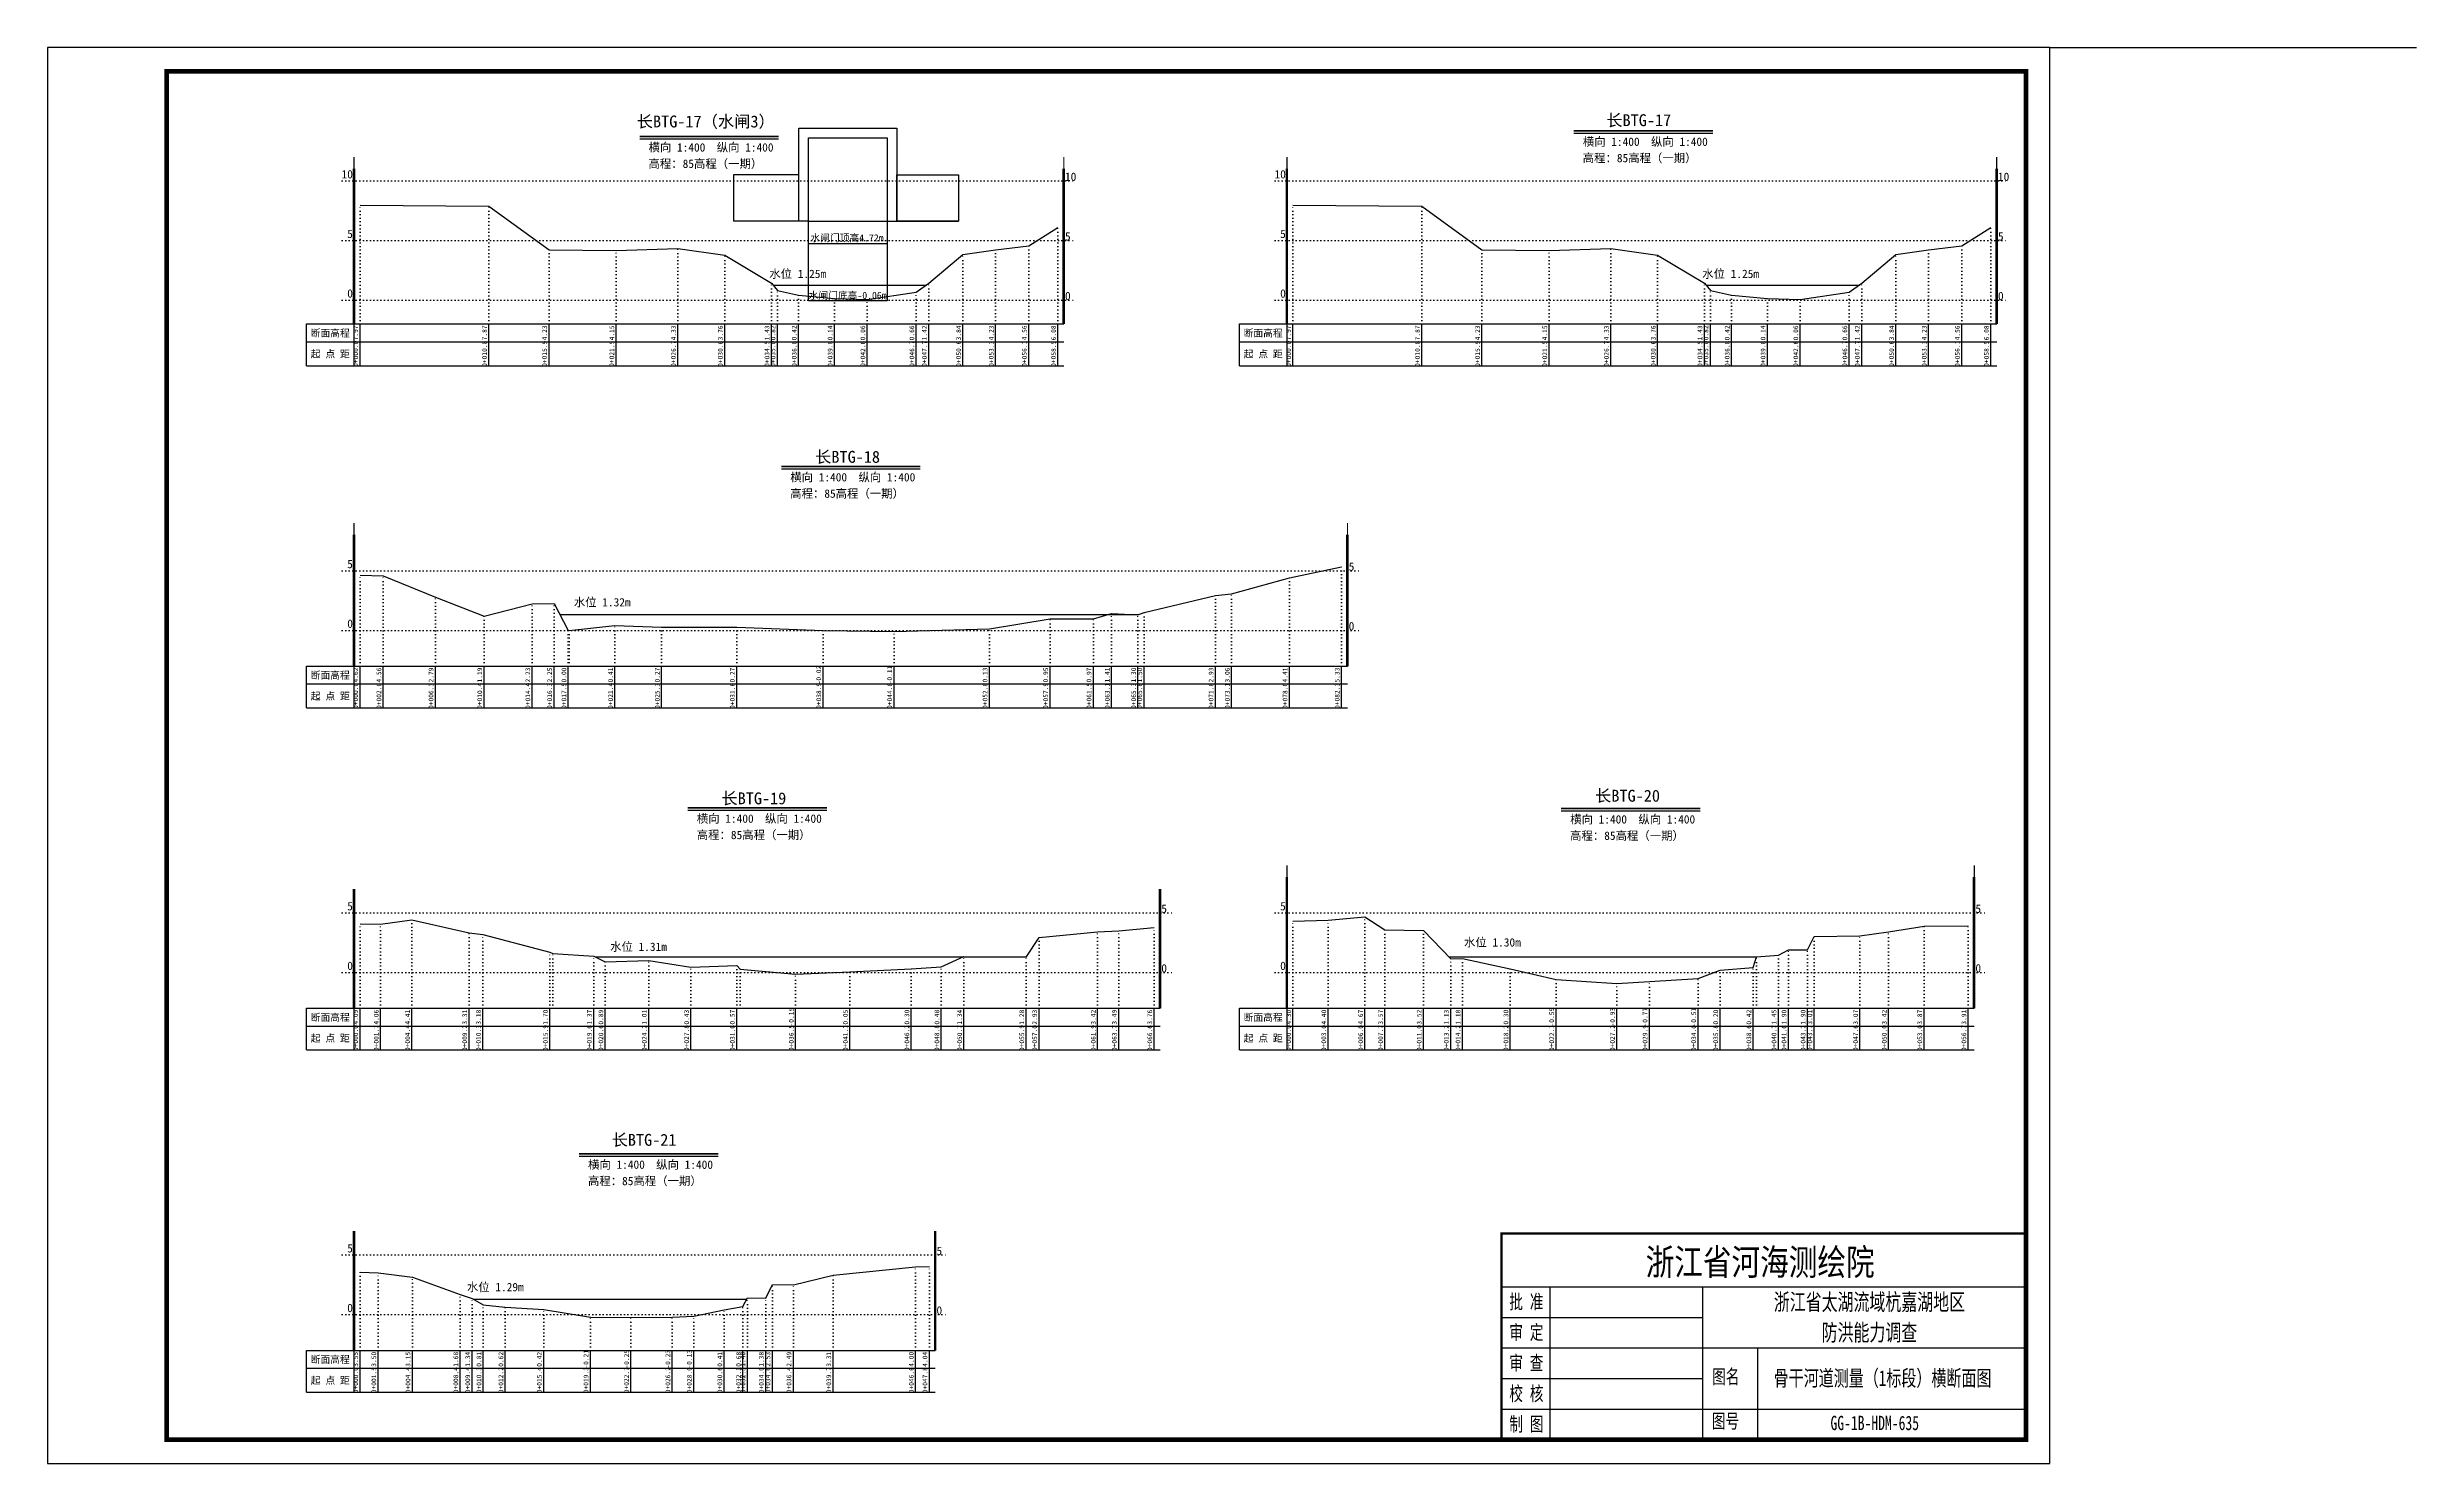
# Model space of a CAD drawing. Header units: millimetres. Extents: x 518104 to 521506, y 3371901 to 3372198.
# Drawn here: x 520092 to 520588.9, y 3371900.9 to 3372197.9 of the extents above; entities that cross this region are included whole.
import ezdxf
from ezdxf.enums import TextEntityAlignment as Align

# ---------------------------------------------------------------- set-up
doc = ezdxf.new("R2010")
doc.units = ezdxf.units.MM
doc.header["$LTSCALE"] = 0.4
doc.header["$MEASUREMENT"] = 0
doc.linetypes.add('X4', pattern=[1.6, 0, -1.6])
for name, color, linetype in [('DMX', 1, 'Continuous'), ('TEXT', 7, 'Continuous'), ('zdm1', 5, 'Continuous'), ('ZDMT5', 3, 'Continuous'), ('图框', 7, 'Continuous'), ('断面名称', 5, 'Continuous'), ('比例尺', 3, 'Continuous'), ('水位', 4, 'Continuous'), ('水闸', 7, 'Continuous')]:
    doc.layers.add(name, color=color, linetype=linetype)
doc.styles.add('HDM', font='仿宋_GB2312.ttf')
doc.styles.add('tk2', font='SimSun.ttf', dxfattribs={"width": 0.8})

msp = doc.modelspace()

# ---------------------------------------------------------------- linework, layer by layer
at = {"lineweight": 100, "const_width": 0.5}
msp.add_lwpolyline([(520506.97, 3371949.15), (520396.97, 3371949.15), (520396.97, 3371905.87), (520506.97, 3371905.87), (520506.97, 3371949.15)], dxfattribs=at)
at = {"layer": 'DMX', "linetype": 'Continuous', "flags": 128}
for points in [[(520157.55, 3372164.8), (520184.58, 3372164.55), (520197.18, 3372155.45), (520211.28, 3372155.25), (520224.2, 3372155.7), (520234.03, 3372154.27), (520243.83, 3372148.45), (520245.08, 3372146.92), (520249.53, 3372145.92), (520257.05, 3372145.22), (520263.93, 3372145.02), (520274.2, 3372146.52), (520276.83, 3372148.42), (520284, 3372154.47), (520290.85, 3372155.45), (520297.8, 3372156.27), (520303.9, 3372160.07)], [(520353.22, 3372164.8), (520380.25, 3372164.55), (520392.85, 3372155.45), (520406.95, 3372155.25), (520419.87, 3372155.7), (520429.7, 3372154.27), (520439.5, 3372148.45), (520440.75, 3372146.92), (520445.2, 3372145.92), (520452.72, 3372145.22), (520459.6, 3372145.02), (520469.87, 3372146.52), (520472.5, 3372148.42), (520479.67, 3372154.47), (520486.52, 3372155.45), (520493.47, 3372156.27), (520499.57, 3372160.07)], [(520157.55, 3372087.17), (520162.43, 3372087.02), (520173.35, 3372082.6), (520183.58, 3372078.6), (520193.65, 3372081.2), (520198.23, 3372081.25), (520201.23, 3372075.62), (520201.43, 3372075.6), (520211, 3372076.65), (520220.8, 3372076.3), (520236.55, 3372076.3), (520254.68, 3372075.57), (520269.55, 3372075.35), (520289.55, 3372075.95), (520302.28, 3372078), (520311.35, 3372078.05), (520315.18, 3372079.15), (520320.7, 3372078.87), (520322, 3372079.37), (520336.95, 3372082.95), (520340.35, 3372083.27), (520352.48, 3372086.65), (520363.4, 3372088.95)], [(520157.55, 3372014.1), (520161.85, 3372014.02), (520168.43, 3372014.9), (520180.43, 3372012.15), (520183.3, 3372011.82), (520197.35, 3372008.12), (520197.98, 3372007.87), (520206.55, 3372007.3), (520208.98, 3372006.1), (520218.1, 3372006.4), (520226.95, 3372004.95), (520236.55, 3372005.3), (520237.28, 3372004.57), (520248.9, 3372003.5), (520260.28, 3372004), (520273.15, 3372004.62), (520279.45, 3372005.07), (520284.2, 3372007.22), (520297.25, 3372007.07), (520299.95, 3372011.2), (520312.25, 3372012.42), (520316.68, 3372012.6), (520324.1, 3372013.27)], [(520353.22, 3372014.62), (520360.6, 3372014.87), (520368.32, 3372015.55), (520372.5, 3372012.8), (520380.6, 3372012.67), (520386.3, 3372006.7), (520388.75, 3372006.82), (520398.8, 3372004.62), (520408.4, 3372002.4), (520421.15, 3372001.55), (520427.97, 3372001.95), (520438.17, 3372002.6), (520442.8, 3372004.37), (520449.75, 3372004.92), (520450.42, 3372007.12), (520455.02, 3372007.5), (520457.12, 3372008.62), (520461.12, 3372008.62), (520462.55, 3372011.4), (520472.12, 3372011.55), (520478.15, 3372012.42), (520485.6, 3372013.55), (520494.85, 3372013.65)], [(520157.55, 3371941), (520161.35, 3371940.87), (520168.53, 3371940), (520178.55, 3371936.32), (520181.05, 3371935.47), (520183.4, 3371934.15), (520188, 3371933.67), (520196.08, 3371933.17), (520205.85, 3371931.6), (520214.35, 3371931.5), (520223.03, 3371931.55), (520227.53, 3371931.8), (520233.93, 3371933.15), (520237.85, 3371933.82), (520238.78, 3371935.62), (520242.63, 3371935.57), (520244.03, 3371938.45), (520248.43, 3371938.35), (520256.78, 3371940.4), (520274.08, 3371942.12), (520276.95, 3371942.22)]]:
    msp.add_lwpolyline(points, dxfattribs=at)
at = {"layer": 'TEXT', "color": 0}
for p, q in [((520396.97, 3371937.95, 0), (520506.97, 3371937.95, 0)), ((520407.06, 3371937.95, 0), (520407.06, 3371912.29, 0)), ((520439.14, 3371937.95, 0), (520439.14, 3371912.29, 0)), ((520396.97, 3371931.54, 0), (520439.14, 3371931.54, 0)), ((520396.97, 3371925.12, 0), (520439.14, 3371925.12, 0)), ((520439.14, 3371925.12, 0), (520506.97, 3371925.12, 0)), ((520450.63, 3371925.12, 0), (520450.63, 3371905.87, 0)), ((520396.97, 3371918.7, 0), (520439.14, 3371918.7, 0)), ((520396.97, 3371912.29, 0), (520506.97, 3371912.29, 0)), ((520407.06, 3371912.29, 0), (520407.06, 3371905.87, 0)), ((520439.14, 3371912.29, 0), (520439.14, 3371905.87, 0))]:
    msp.add_line(p, q, dxfattribs=at)
at = {"layer": 'zdm1', "linetype": 'Continuous'}
for p, q in [((520156.18, 3372139.87), (520156.18, 3372172.37)), ((520156.43, 3372139.87), (520156.43, 3372172.37)), ((520305.03, 3372139.87), (520305.03, 3372172.37)), ((520305.28, 3372139.87), (520305.28, 3372172.37)), ((520351.85, 3372139.87), (520351.85, 3372172.37)), ((520352.1, 3372139.87), (520352.1, 3372172.37)), ((520500.7, 3372139.87), (520500.7, 3372172.37)), ((520500.95, 3372139.87), (520500.95, 3372172.37)), ((520146.3, 3372139.87), (520157.55, 3372139.87)), ((520146.3, 3372131.12), (520146.3, 3372139.87)), ((520146.3, 3372136.12), (520305.15, 3372136.12)), ((520156.3, 3372131.12), (520156.3, 3372139.87)), ((520157.55, 3372139.87), (520305.15, 3372139.87)), ((520341.97, 3372139.87), (520353.22, 3372139.87)), ((520341.97, 3372131.12), (520341.97, 3372139.87)), ((520341.97, 3372136.12), (520500.82, 3372136.12)), ((520351.97, 3372131.12), (520351.97, 3372139.87)), ((520353.22, 3372139.87), (520500.82, 3372139.87)), ((520146.3, 3372131.12), (520305.15, 3372131.12)), ((520341.97, 3372131.12), (520500.82, 3372131.12)), ((520156.18, 3372068.12), (520156.18, 3372095.62)), ((520156.43, 3372068.12), (520156.43, 3372095.62)), ((520364.53, 3372068.12), (520364.53, 3372095.62)), ((520364.78, 3372068.12), (520364.78, 3372095.62)), ((520146.3, 3372068.12), (520157.55, 3372068.12)), ((520146.3, 3372059.37), (520146.3, 3372068.12)), ((520156.3, 3372059.37), (520156.3, 3372068.12)), ((520157.55, 3372068.12), (520364.65, 3372068.12)), ((520146.3, 3372064.37), (520364.65, 3372064.37)), ((520146.3, 3372059.37), (520364.65, 3372059.37)), ((520156.18, 3371996.37), (520156.18, 3372021.37)), ((520156.43, 3371996.37), (520156.43, 3372021.37)), ((520325.23, 3371996.37), (520325.23, 3372021.37)), ((520325.48, 3371996.37), (520325.48, 3372021.37)), ((520351.85, 3371996.37), (520351.85, 3372023.87)), ((520352.1, 3371996.37), (520352.1, 3372023.87)), ((520495.97, 3371996.37), (520495.97, 3372023.87)), ((520496.22, 3371996.37), (520496.22, 3372023.87)), ((520146.3, 3371996.37), (520157.55, 3371996.37)), ((520146.3, 3371987.62), (520146.3, 3371996.37)), ((520146.3, 3371992.62), (520325.35, 3371992.62)), ((520156.3, 3371987.62), (520156.3, 3371996.37)), ((520157.55, 3371996.37), (520325.35, 3371996.37)), ((520341.97, 3371996.37), (520353.22, 3371996.37)), ((520341.97, 3371987.62), (520341.97, 3371996.37)), ((520341.97, 3371992.62), (520496.1, 3371992.62)), ((520351.97, 3371987.62), (520351.97, 3371996.37)), ((520353.22, 3371996.37), (520496.1, 3371996.37)), ((520146.3, 3371987.62), (520325.35, 3371987.62)), ((520341.97, 3371987.62), (520496.1, 3371987.62)), ((520156.18, 3371924.62), (520156.18, 3371949.62)), ((520156.43, 3371924.62), (520156.43, 3371949.62)), ((520278.08, 3371924.62), (520278.08, 3371949.62)), ((520278.33, 3371924.62), (520278.33, 3371949.62)), ((520146.3, 3371924.62), (520157.55, 3371924.62)), ((520146.3, 3371915.87), (520146.3, 3371924.62)), ((520156.3, 3371915.87), (520156.3, 3371924.62)), ((520157.55, 3371924.62), (520278.2, 3371924.62)), ((520146.3, 3371920.87), (520278.2, 3371920.87)), ((520146.3, 3371915.87), (520278.2, 3371915.87))]:
    msp.add_line(p, q, dxfattribs=at)
at = {"layer": 'zdm1', "linetype": 'X4'}
for p, q in [((520153.8, 3372169.87), (520307.65, 3372169.87)), ((520349.47, 3372169.87), (520503.32, 3372169.87)), ((520153.8, 3372157.37), (520307.65, 3372157.37)), ((520349.47, 3372157.37), (520503.32, 3372157.37)), ((520153.8, 3372144.87), (520307.65, 3372144.87)), ((520349.47, 3372144.87), (520503.32, 3372144.87)), ((520153.8, 3372088.12), (520367.15, 3372088.12)), ((520153.8, 3372075.62), (520367.15, 3372075.62)), ((520153.8, 3372016.37), (520327.85, 3372016.37)), ((520349.47, 3372016.37), (520498.6, 3372016.37)), ((520153.8, 3372003.87), (520327.85, 3372003.87)), ((520349.47, 3372003.87), (520498.6, 3372003.87)), ((520153.8, 3371944.62), (520280.7, 3371944.62)), ((520153.8, 3371932.12), (520280.7, 3371932.12))]:
    msp.add_line(p, q, dxfattribs=at)
at = {"layer": 'zdm1', "linetype": 'Continuous', "flags": 128}
for points in [[(520156.3, 3372172.37, 0.25, 0.25, 0), (520156.3, 3372174.87, 0.25, 0.25, 0)], [(520305.15, 3372172.37, 0.25, 0.25, 0), (520305.15, 3372174.87, 0.25, 0.25, 0)], [(520351.97, 3372172.37, 0.25, 0.25, 0), (520351.97, 3372174.87, 0.25, 0.25, 0)], [(520500.82, 3372172.37, 0.25, 0.25, 0), (520500.82, 3372174.87, 0.25, 0.25, 0)], [(520156.3, 3372167.37, 0.25, 0.25, 0), (520156.3, 3372169.87, 0.25, 0.25, 0)], [(520305.15, 3372167.37, 0.25, 0.25, 0), (520305.15, 3372169.87, 0.25, 0.25, 0)], [(520351.97, 3372167.37, 0.25, 0.25, 0), (520351.97, 3372169.87, 0.25, 0.25, 0)], [(520500.82, 3372167.37, 0.25, 0.25, 0), (520500.82, 3372169.87, 0.25, 0.25, 0)], [(520156.3, 3372162.37, 0.25, 0.25, 0), (520156.3, 3372164.87, 0.25, 0.25, 0)], [(520305.15, 3372162.37, 0.25, 0.25, 0), (520305.15, 3372164.87, 0.25, 0.25, 0)], [(520351.97, 3372162.37, 0.25, 0.25, 0), (520351.97, 3372164.87, 0.25, 0.25, 0)], [(520500.82, 3372162.37, 0.25, 0.25, 0), (520500.82, 3372164.87, 0.25, 0.25, 0)], [(520156.3, 3372157.37, 0.25, 0.25, 0), (520156.3, 3372159.87, 0.25, 0.25, 0)], [(520305.15, 3372157.37, 0.25, 0.25, 0), (520305.15, 3372159.87, 0.25, 0.25, 0)], [(520351.97, 3372157.37, 0.25, 0.25, 0), (520351.97, 3372159.87, 0.25, 0.25, 0)], [(520500.82, 3372157.37, 0.25, 0.25, 0), (520500.82, 3372159.87, 0.25, 0.25, 0)], [(520156.3, 3372152.37, 0.25, 0.25, 0), (520156.3, 3372154.87, 0.25, 0.25, 0)], [(520305.15, 3372152.37, 0.25, 0.25, 0), (520305.15, 3372154.87, 0.25, 0.25, 0)], [(520351.97, 3372152.37, 0.25, 0.25, 0), (520351.97, 3372154.87, 0.25, 0.25, 0)], [(520500.82, 3372152.37, 0.25, 0.25, 0), (520500.82, 3372154.87, 0.25, 0.25, 0)], [(520156.3, 3372147.37, 0.25, 0.25, 0), (520156.3, 3372149.87, 0.25, 0.25, 0)], [(520305.15, 3372147.37, 0.25, 0.25, 0), (520305.15, 3372149.87, 0.25, 0.25, 0)], [(520351.97, 3372147.37, 0.25, 0.25, 0), (520351.97, 3372149.87, 0.25, 0.25, 0)], [(520500.82, 3372147.37, 0.25, 0.25, 0), (520500.82, 3372149.87, 0.25, 0.25, 0)], [(520156.3, 3372142.37, 0.25, 0.25, 0), (520156.3, 3372144.87, 0.25, 0.25, 0)], [(520305.15, 3372142.37, 0.25, 0.25, 0), (520305.15, 3372144.87, 0.25, 0.25, 0)], [(520351.97, 3372142.37, 0.25, 0.25, 0), (520351.97, 3372144.87, 0.25, 0.25, 0)], [(520500.82, 3372142.37, 0.25, 0.25, 0), (520500.82, 3372144.87, 0.25, 0.25, 0)], [(520156.3, 3372095.62, 0.25, 0.25, 0), (520156.3, 3372098.12, 0.25, 0.25, 0)], [(520364.65, 3372095.62, 0.25, 0.25, 0), (520364.65, 3372098.12, 0.25, 0.25, 0)], [(520156.3, 3372090.62, 0.25, 0.25, 0), (520156.3, 3372093.12, 0.25, 0.25, 0)], [(520364.65, 3372090.62, 0.25, 0.25, 0), (520364.65, 3372093.12, 0.25, 0.25, 0)], [(520156.3, 3372085.62, 0.25, 0.25, 0), (520156.3, 3372088.12, 0.25, 0.25, 0)], [(520364.65, 3372085.62, 0.25, 0.25, 0), (520364.65, 3372088.12, 0.25, 0.25, 0)], [(520156.3, 3372080.62, 0.25, 0.25, 0), (520156.3, 3372083.12, 0.25, 0.25, 0)], [(520364.65, 3372080.62, 0.25, 0.25, 0), (520364.65, 3372083.12, 0.25, 0.25, 0)], [(520156.3, 3372075.62, 0.25, 0.25, 0), (520156.3, 3372078.12, 0.25, 0.25, 0)], [(520364.65, 3372075.62, 0.25, 0.25, 0), (520364.65, 3372078.12, 0.25, 0.25, 0)], [(520156.3, 3372070.62, 0.25, 0.25, 0), (520156.3, 3372073.12, 0.25, 0.25, 0)], [(520364.65, 3372070.62, 0.25, 0.25, 0), (520364.65, 3372073.12, 0.25, 0.25, 0)], [(520351.97, 3372023.87, 0.25, 0.25, 0), (520351.97, 3372026.37, 0.25, 0.25, 0)], [(520496.1, 3372023.87, 0.25, 0.25, 0), (520496.1, 3372026.37, 0.25, 0.25, 0)], [(520156.3, 3372018.87, 0.25, 0.25, 0), (520156.3, 3372021.37, 0.25, 0.25, 0)], [(520325.35, 3372018.87, 0.25, 0.25, 0), (520325.35, 3372021.37, 0.25, 0.25, 0)], [(520351.97, 3372018.87, 0.25, 0.25, 0), (520351.97, 3372021.37, 0.25, 0.25, 0)], [(520496.1, 3372018.87, 0.25, 0.25, 0), (520496.1, 3372021.37, 0.25, 0.25, 0)], [(520156.3, 3372013.87, 0.25, 0.25, 0), (520156.3, 3372016.37, 0.25, 0.25, 0)], [(520325.35, 3372013.87, 0.25, 0.25, 0), (520325.35, 3372016.37, 0.25, 0.25, 0)], [(520351.97, 3372013.87, 0.25, 0.25, 0), (520351.97, 3372016.37, 0.25, 0.25, 0)], [(520496.1, 3372013.87, 0.25, 0.25, 0), (520496.1, 3372016.37, 0.25, 0.25, 0)], [(520156.3, 3372008.87, 0.25, 0.25, 0), (520156.3, 3372011.37, 0.25, 0.25, 0)], [(520325.35, 3372008.87, 0.25, 0.25, 0), (520325.35, 3372011.37, 0.25, 0.25, 0)], [(520351.97, 3372008.87, 0.25, 0.25, 0), (520351.97, 3372011.37, 0.25, 0.25, 0)], [(520496.1, 3372008.87, 0.25, 0.25, 0), (520496.1, 3372011.37, 0.25, 0.25, 0)], [(520156.3, 3372003.87, 0.25, 0.25, 0), (520156.3, 3372006.37, 0.25, 0.25, 0)], [(520325.35, 3372003.87, 0.25, 0.25, 0), (520325.35, 3372006.37, 0.25, 0.25, 0)], [(520351.97, 3372003.87, 0.25, 0.25, 0), (520351.97, 3372006.37, 0.25, 0.25, 0)], [(520496.1, 3372003.87, 0.25, 0.25, 0), (520496.1, 3372006.37, 0.25, 0.25, 0)], [(520156.3, 3371998.87, 0.25, 0.25, 0), (520156.3, 3372001.37, 0.25, 0.25, 0)], [(520325.35, 3371998.87, 0.25, 0.25, 0), (520325.35, 3372001.37, 0.25, 0.25, 0)], [(520351.97, 3371998.87, 0.25, 0.25, 0), (520351.97, 3372001.37, 0.25, 0.25, 0)], [(520496.1, 3371998.87, 0.25, 0.25, 0), (520496.1, 3372001.37, 0.25, 0.25, 0)], [(520156.3, 3371947.12, 0.25, 0.25, 0), (520156.3, 3371949.62, 0.25, 0.25, 0)], [(520278.2, 3371947.12, 0.25, 0.25, 0), (520278.2, 3371949.62, 0.25, 0.25, 0)], [(520156.3, 3371942.12, 0.25, 0.25, 0), (520156.3, 3371944.62, 0.25, 0.25, 0)], [(520278.2, 3371942.12, 0.25, 0.25, 0), (520278.2, 3371944.62, 0.25, 0.25, 0)], [(520156.3, 3371937.12, 0.25, 0.25, 0), (520156.3, 3371939.62, 0.25, 0.25, 0)], [(520278.2, 3371937.12, 0.25, 0.25, 0), (520278.2, 3371939.62, 0.25, 0.25, 0)], [(520156.3, 3371932.12, 0.25, 0.25, 0), (520156.3, 3371934.62, 0.25, 0.25, 0)], [(520278.2, 3371932.12, 0.25, 0.25, 0), (520278.2, 3371934.62, 0.25, 0.25, 0)], [(520156.3, 3371927.12, 0.25, 0.25, 0), (520156.3, 3371929.62, 0.25, 0.25, 0)], [(520278.2, 3371927.12, 0.25, 0.25, 0), (520278.2, 3371929.62, 0.25, 0.25, 0)]]:
    msp.add_lwpolyline(points, format="xyseb", dxfattribs=at)
at = {"layer": 'ZDMT5', "linetype": 'X4'}
for p, q in [((520157.55, 3372139.87), (520157.55, 3372164.8)), ((520184.58, 3372139.87), (520184.58, 3372164.55)), ((520353.22, 3372139.87), (520353.22, 3372164.8)), ((520380.25, 3372139.87), (520380.25, 3372164.55)), ((520197.18, 3372139.87), (520197.18, 3372155.45)), ((520224.2, 3372139.87), (520224.2, 3372155.7)), ((520290.85, 3372139.87), (520290.85, 3372155.45)), ((520297.8, 3372139.87), (520297.8, 3372156.27)), ((520303.9, 3372139.87), (520303.9, 3372160.07)), ((520392.85, 3372139.87), (520392.85, 3372155.45)), ((520419.87, 3372139.87), (520419.87, 3372155.7)), ((520486.52, 3372139.87), (520486.52, 3372155.45)), ((520493.47, 3372139.87), (520493.47, 3372156.27)), ((520499.57, 3372139.87), (520499.57, 3372160.07)), ((520211.28, 3372139.87), (520211.28, 3372155.25)), ((520234.03, 3372139.87), (520234.03, 3372154.27)), ((520284, 3372139.87), (520284, 3372154.47)), ((520406.95, 3372139.87), (520406.95, 3372155.25)), ((520429.7, 3372139.87), (520429.7, 3372154.27)), ((520479.67, 3372139.87), (520479.67, 3372154.47)), ((520243.83, 3372139.87), (520243.83, 3372148.45)), ((520245.08, 3372139.87), (520245.08, 3372146.92)), ((520249.53, 3372139.87), (520249.53, 3372145.92)), ((520274.2, 3372139.87), (520274.2, 3372146.52)), ((520276.83, 3372139.87), (520276.83, 3372148.42)), ((520439.5, 3372139.87), (520439.5, 3372148.45)), ((520440.75, 3372139.87), (520440.75, 3372146.92)), ((520445.2, 3372139.87), (520445.2, 3372145.92)), ((520469.87, 3372139.87), (520469.87, 3372146.52)), ((520472.5, 3372139.87), (520472.5, 3372148.42)), ((520257.05, 3372139.87), (520257.05, 3372145.22)), ((520263.93, 3372139.87), (520263.93, 3372145.02)), ((520452.72, 3372139.87), (520452.72, 3372145.22)), ((520459.6, 3372139.87), (520459.6, 3372145.02)), ((520157.55, 3372068.12), (520157.55, 3372087.17)), ((520162.43, 3372068.12), (520162.43, 3372087.02)), ((520352.48, 3372068.12), (520352.48, 3372086.65)), ((520363.4, 3372068.12), (520363.4, 3372088.95)), ((520173.35, 3372068.12), (520173.35, 3372082.6)), ((520193.65, 3372068.12), (520193.65, 3372081.2)), ((520198.23, 3372068.12), (520198.23, 3372081.25)), ((520336.95, 3372068.12), (520336.95, 3372082.95)), ((520340.35, 3372068.12), (520340.35, 3372083.27)), ((520183.58, 3372068.12), (520183.58, 3372078.6)), ((520211, 3372068.12), (520211, 3372076.65)), ((520220.8, 3372068.12), (520220.8, 3372076.3)), ((520236.55, 3372068.12), (520236.55, 3372076.3)), ((520289.55, 3372068.12), (520289.55, 3372075.95)), ((520302.28, 3372068.12), (520302.28, 3372078)), ((520311.35, 3372068.12), (520311.35, 3372078.05)), ((520315.18, 3372068.12), (520315.18, 3372079.15)), ((520320.7, 3372068.12), (520320.7, 3372078.87)), ((520322, 3372068.12), (520322, 3372079.37)), ((520201.23, 3372068.12), (520201.23, 3372075.62)), ((520201.43, 3372068.12), (520201.43, 3372075.6)), ((520254.68, 3372068.12), (520254.68, 3372075.57)), ((520269.55, 3372068.12), (520269.55, 3372075.35)), ((520157.55, 3371996.37), (520157.55, 3372014.1)), ((520161.85, 3371996.37), (520161.85, 3372014.02)), ((520168.43, 3371996.37), (520168.43, 3372014.9)), ((520180.43, 3371996.37), (520180.43, 3372012.15)), ((520183.3, 3371996.37), (520183.3, 3372011.82)), ((520312.25, 3371996.37), (520312.25, 3372012.42)), ((520316.68, 3371996.37), (520316.68, 3372012.6)), ((520324.1, 3371996.37), (520324.1, 3372013.27)), ((520353.22, 3371996.37), (520353.22, 3372014.62)), ((520360.6, 3371996.37), (520360.6, 3372014.87)), ((520368.32, 3371996.37), (520368.32, 3372015.55)), ((520372.5, 3371996.37), (520372.5, 3372012.8)), ((520380.6, 3371996.37), (520380.6, 3372012.67)), ((520462.55, 3371996.37), (520462.55, 3372011.4)), ((520472.12, 3371996.37), (520472.12, 3372011.55)), ((520478.15, 3371996.37), (520478.15, 3372012.42)), ((520485.6, 3371996.37), (520485.6, 3372013.55)), ((520494.85, 3371996.37), (520494.85, 3372013.65)), ((520197.35, 3371996.37), (520197.35, 3372008.12)), ((520197.98, 3371996.37), (520197.98, 3372007.87)), ((520206.55, 3371996.37), (520206.55, 3372007.3)), ((520218.1, 3371996.37), (520218.1, 3372006.4)), ((520284.2, 3371996.37), (520284.2, 3372007.22)), ((520297.25, 3371996.37), (520297.25, 3372007.07)), ((520299.95, 3371996.37), (520299.95, 3372011.2)), ((520386.3, 3371996.37), (520386.3, 3372006.7)), ((520388.75, 3371996.37), (520388.75, 3372006.82)), ((520450.42, 3371996.37), (520450.42, 3372007.12)), ((520455.02, 3371996.37), (520455.02, 3372007.5)), ((520457.12, 3371996.37), (520457.12, 3372008.62)), ((520461.12, 3371996.37), (520461.12, 3372008.62)), ((520208.98, 3371996.37), (520208.98, 3372006.1)), ((520226.95, 3371996.37), (520226.95, 3372004.95)), ((520236.55, 3371996.37), (520236.55, 3372005.3)), ((520237.28, 3371996.37), (520237.28, 3372004.57)), ((520248.9, 3371996.37), (520248.9, 3372003.5)), ((520260.28, 3371996.37), (520260.28, 3372004)), ((520273.15, 3371996.37), (520273.15, 3372004.62)), ((520279.45, 3371996.37), (520279.45, 3372005.07)), ((520398.8, 3371996.37), (520398.8, 3372004.62)), ((520408.4, 3371996.37), (520408.4, 3372002.4)), ((520421.15, 3371996.37), (520421.15, 3372001.55)), ((520427.97, 3371996.37), (520427.97, 3372001.95)), ((520438.17, 3371996.37), (520438.17, 3372002.6)), ((520442.8, 3371996.37), (520442.8, 3372004.37)), ((520449.75, 3371996.37), (520449.75, 3372004.92)), ((520274.08, 3371924.62), (520274.08, 3371942.12)), ((520276.95, 3371924.62), (520276.95, 3371942.22)), ((520157.55, 3371924.62), (520157.55, 3371941)), ((520161.35, 3371924.62), (520161.35, 3371940.87)), ((520168.53, 3371924.62), (520168.53, 3371940)), ((520244.03, 3371924.62), (520244.03, 3371938.45)), ((520248.43, 3371924.62), (520248.43, 3371938.35)), ((520256.78, 3371924.62), (520256.78, 3371940.4)), ((520178.55, 3371924.62), (520178.55, 3371936.32)), ((520181.05, 3371924.62), (520181.05, 3371935.47)), ((520183.4, 3371924.62), (520183.4, 3371934.15)), ((520188, 3371924.62), (520188, 3371933.67)), ((520196.08, 3371924.62), (520196.08, 3371933.17)), ((520227.53, 3371924.62), (520227.53, 3371931.8)), ((520233.93, 3371924.62), (520233.93, 3371933.15)), ((520237.85, 3371924.62), (520237.85, 3371933.82)), ((520238.78, 3371924.62), (520238.78, 3371935.62)), ((520242.63, 3371924.62), (520242.63, 3371935.57)), ((520205.85, 3371924.62), (520205.85, 3371931.6)), ((520214.35, 3371924.62), (520214.35, 3371931.5)), ((520223.03, 3371924.62), (520223.03, 3371931.55))]:
    msp.add_line(p, q, dxfattribs=at)
at = {"layer": 'ZDMT5', "linetype": 'Continuous'}
for p, q in [((520157.55, 3372131.12), (520157.55, 3372139.87)), ((520184.58, 3372131.12), (520184.58, 3372139.87)), ((520197.18, 3372131.12), (520197.18, 3372139.87)), ((520211.28, 3372131.12), (520211.28, 3372139.87)), ((520224.2, 3372131.12), (520224.2, 3372139.87)), ((520234.03, 3372131.12), (520234.03, 3372139.87)), ((520243.83, 3372131.12), (520243.83, 3372139.87)), ((520245.08, 3372131.12), (520245.08, 3372139.87)), ((520249.53, 3372131.12), (520249.53, 3372139.87)), ((520257.05, 3372131.12), (520257.05, 3372139.87)), ((520263.93, 3372131.12), (520263.93, 3372139.87)), ((520274.2, 3372131.12), (520274.2, 3372139.87)), ((520276.83, 3372131.12), (520276.83, 3372139.87)), ((520284, 3372131.12), (520284, 3372139.87)), ((520290.85, 3372131.12), (520290.85, 3372139.87)), ((520297.8, 3372131.12), (520297.8, 3372139.87)), ((520303.9, 3372131.12), (520303.9, 3372139.87)), ((520353.22, 3372131.12), (520353.22, 3372139.87)), ((520380.25, 3372131.12), (520380.25, 3372139.87)), ((520392.85, 3372131.12), (520392.85, 3372139.87)), ((520406.95, 3372131.12), (520406.95, 3372139.87)), ((520419.87, 3372131.12), (520419.87, 3372139.87)), ((520429.7, 3372131.12), (520429.7, 3372139.87)), ((520439.5, 3372131.12), (520439.5, 3372139.87)), ((520440.75, 3372131.12), (520440.75, 3372139.87)), ((520445.2, 3372131.12), (520445.2, 3372139.87)), ((520452.72, 3372131.12), (520452.72, 3372139.87)), ((520459.6, 3372131.12), (520459.6, 3372139.87)), ((520469.87, 3372131.12), (520469.87, 3372139.87)), ((520472.5, 3372131.12), (520472.5, 3372139.87)), ((520479.67, 3372131.12), (520479.67, 3372139.87)), ((520486.52, 3372131.12), (520486.52, 3372139.87)), ((520493.47, 3372131.12), (520493.47, 3372139.87)), ((520499.57, 3372131.12), (520499.57, 3372139.87)), ((520157.55, 3372059.37), (520157.55, 3372068.12)), ((520162.43, 3372059.37), (520162.43, 3372068.12)), ((520173.35, 3372059.37), (520173.35, 3372068.12)), ((520183.58, 3372059.37), (520183.58, 3372068.12)), ((520193.65, 3372059.37), (520193.65, 3372068.12)), ((520198.23, 3372059.37), (520198.23, 3372068.12)), ((520201.23, 3372059.37), (520201.23, 3372068.12)), ((520211, 3372059.37), (520211, 3372068.12)), ((520220.8, 3372059.37), (520220.8, 3372068.12)), ((520236.55, 3372059.37), (520236.55, 3372068.12)), ((520254.68, 3372059.37), (520254.68, 3372068.12)), ((520269.55, 3372059.37), (520269.55, 3372068.12)), ((520289.55, 3372059.37), (520289.55, 3372068.12)), ((520302.28, 3372059.37), (520302.28, 3372068.12)), ((520311.35, 3372059.37), (520311.35, 3372068.12)), ((520315.18, 3372059.37), (520315.18, 3372068.12)), ((520320.7, 3372059.37), (520320.7, 3372068.12)), ((520322, 3372059.37), (520322, 3372068.12)), ((520336.95, 3372059.37), (520336.95, 3372068.12)), ((520340.35, 3372059.37), (520340.35, 3372068.12)), ((520352.48, 3372059.37), (520352.48, 3372068.12)), ((520363.4, 3372059.37), (520363.4, 3372068.12)), ((520157.55, 3371987.62), (520157.55, 3371996.37)), ((520161.85, 3371987.62), (520161.85, 3371996.37)), ((520168.43, 3371987.62), (520168.43, 3371996.37)), ((520180.43, 3371987.62), (520180.43, 3371996.37)), ((520183.3, 3371987.62), (520183.3, 3371996.37)), ((520197.35, 3371987.62), (520197.35, 3371996.37)), ((520206.55, 3371987.62), (520206.55, 3371996.37)), ((520208.98, 3371987.62), (520208.98, 3371996.37)), ((520218.1, 3371987.62), (520218.1, 3371996.37)), ((520226.95, 3371987.62), (520226.95, 3371996.37)), ((520236.55, 3371987.62), (520236.55, 3371996.37)), ((520248.9, 3371987.62), (520248.9, 3371996.37)), ((520260.28, 3371987.62), (520260.28, 3371996.37)), ((520273.15, 3371987.62), (520273.15, 3371996.37)), ((520279.45, 3371987.62), (520279.45, 3371996.37)), ((520284.2, 3371987.62), (520284.2, 3371996.37)), ((520297.25, 3371987.62), (520297.25, 3371996.37)), ((520299.95, 3371987.62), (520299.95, 3371996.37)), ((520312.25, 3371987.62), (520312.25, 3371996.37)), ((520316.68, 3371987.62), (520316.68, 3371996.37)), ((520324.1, 3371987.62), (520324.1, 3371996.37)), ((520353.22, 3371987.62), (520353.22, 3371996.37)), ((520360.6, 3371987.62), (520360.6, 3371996.37)), ((520368.32, 3371987.62), (520368.32, 3371996.37)), ((520372.5, 3371987.62), (520372.5, 3371996.37)), ((520380.6, 3371987.62), (520380.6, 3371996.37)), ((520386.3, 3371987.62), (520386.3, 3371996.37)), ((520388.75, 3371987.62), (520388.75, 3371996.37)), ((520398.8, 3371987.62), (520398.8, 3371996.37)), ((520408.4, 3371987.62), (520408.4, 3371996.37)), ((520421.15, 3371987.62), (520421.15, 3371996.37)), ((520427.97, 3371987.62), (520427.97, 3371996.37)), ((520438.17, 3371987.62), (520438.17, 3371996.37)), ((520442.8, 3371987.62), (520442.8, 3371996.37)), ((520449.75, 3371987.62), (520449.75, 3371996.37)), ((520455.02, 3371987.62), (520455.02, 3371996.37)), ((520457.12, 3371987.62), (520457.12, 3371996.37)), ((520461.12, 3371987.62), (520461.12, 3371996.37)), ((520462.55, 3371987.62), (520462.55, 3371996.37)), ((520472.12, 3371987.62), (520472.12, 3371996.37)), ((520478.15, 3371987.62), (520478.15, 3371996.37)), ((520485.6, 3371987.62), (520485.6, 3371996.37)), ((520494.85, 3371987.62), (520494.85, 3371996.37)), ((520157.55, 3371915.87), (520157.55, 3371924.62)), ((520161.35, 3371915.87), (520161.35, 3371924.62)), ((520168.53, 3371915.87), (520168.53, 3371924.62)), ((520178.55, 3371915.87), (520178.55, 3371924.62)), ((520181.05, 3371915.87), (520181.05, 3371924.62)), ((520183.4, 3371915.87), (520183.4, 3371924.62)), ((520188, 3371915.87), (520188, 3371924.62)), ((520196.08, 3371915.87), (520196.08, 3371924.62)), ((520205.85, 3371915.87), (520205.85, 3371924.62)), ((520214.35, 3371915.87), (520214.35, 3371924.62)), ((520223.03, 3371915.87), (520223.03, 3371924.62)), ((520227.53, 3371915.87), (520227.53, 3371924.62)), ((520233.93, 3371915.87), (520233.93, 3371924.62)), ((520237.85, 3371915.87), (520237.85, 3371924.62)), ((520238.78, 3371915.87), (520238.78, 3371924.62)), ((520242.63, 3371915.87), (520242.63, 3371924.62)), ((520244.03, 3371915.87), (520244.03, 3371924.62)), ((520248.43, 3371915.87), (520248.43, 3371924.62)), ((520256.78, 3371915.87), (520256.78, 3371924.62)), ((520274.08, 3371915.87), (520274.08, 3371924.62)), ((520276.95, 3371915.87), (520276.95, 3371924.62))]:
    msp.add_line(p, q, dxfattribs=at)
at = {"layer": '图框', "flags": 128}
msp.add_lwpolyline([(520091.97, 3371900.87), (520511.97, 3371900.87), (520511.97, 3372197.87), (520091.97, 3372197.87)], close=True, dxfattribs=at)
at = {"layer": '图框', "const_width": 1, "flags": 128}
msp.add_lwpolyline([(520116.97, 3371905.87), (520506.97, 3371905.87), (520506.97, 3372192.87), (520116.97, 3372192.87)], close=True, dxfattribs=at)
at = {"layer": '比例尺', "color": 3, "linetype": 'Continuous', "lineweight": 40}
for p, q in [((520412.15, 3372180.36), (520441.27, 3372180.36)), ((520216.2, 3372179.17), (520245.33, 3372179.17)), ((520245.93, 3372110), (520275.05, 3372110)), ((520226.33, 3372038.41), (520255.45, 3372038.41)), ((520409.49, 3372038.25), (520438.62, 3372038.25)), ((520203.51, 3371965.84), (520232.63, 3371965.84))]:
    msp.add_line(p, q, dxfattribs=at)
at = {"layer": '比例尺', "color": 3, "linetype": 'Continuous'}
for p, q in [((520216.2, 3372178.67), (520245.33, 3372178.67)), ((520412.15, 3372179.86), (520441.27, 3372179.86)), ((520245.93, 3372109.5), (520275.05, 3372109.5)), ((520226.33, 3372037.91), (520255.45, 3372037.91)), ((520409.49, 3372037.75), (520438.62, 3372037.75)), ((520203.51, 3371965.34), (520232.63, 3371965.34))]:
    msp.add_line(p, q, dxfattribs=at)
at = {"layer": '比例尺', "linetype": 'Continuous'}
msp.add_lwpolyline([(520511.97, 3372197.87), (520588.88, 3372197.87)], dxfattribs=at)
at = {"layer": '水位', "color": 6, "linetype": 'Continuous'}
for p, q in [((520244.2, 3372148), (520276.24, 3372148)), ((520439.87, 3372148), (520471.91, 3372148)), ((520199.47, 3372078.92), (520320.83, 3372078.92)), ((520206.85, 3372007.15), (520297.3, 3372007.15)), ((520385.89, 3372007.12), (520450.42, 3372007.12)), ((520181.27, 3371935.35), (520238.63, 3371935.35))]:
    msp.add_line(p, q, dxfattribs=at)
at = {"layer": '水闸', "linetype": 'Continuous', "flags": 128}
for points in [[(520249.58, 3372161.42), (520249.58, 3372180.92), (520270.13, 3372180.92), (520270.13, 3372161.42)], [(520251.58, 3372161.42), (520251.58, 3372178.92), (520268.13, 3372178.92), (520268.13, 3372161.42)], [(520249.58, 3372161.42), (520249.58, 3372171.17), (520235.9, 3372171.17), (520235.9, 3372161.42)], [(520251.58, 3372161.42), (520235.9, 3372161.42)], [(520268.13, 3372161.42), (520283.1, 3372161.42)], [(520268.13, 3372156.67), (520251.58, 3372156.67)]]:
    msp.add_lwpolyline(points, dxfattribs=at)
for points in [[(520270.13, 3372161.42), (520270.13, 3372171.17), (520283.1, 3372171.17), (520283.1, 3372161.42)], [(520251.58, 3372161.42), (520268.13, 3372161.42), (520268.13, 3372156.67), (520268.13, 3372144.72), (520251.58, 3372144.72)]]:
    msp.add_lwpolyline(points, close=True, dxfattribs=at)

# ---------------------------------------------------------------- texts
at = {"layer": 'TEXT', "color": 7, "ltscale": 8, "style": 'tk2'}
for tag, p, s, height, width in [('浙江省河海测绘院', (520427.19, 3371940.39, 0), '（单位名称）', 5.5, 0.8), ('批 准', (520398.59, 3371933.32, 0), '批准', 3, 0.7), ('审 定', (520398.59, 3371926.91, 0), '审定', 3, 0.7), ('审 查', (520398.59, 3371920.49, 0), '审 查', 3, 0.7), ('校 核', (520398.59, 3371914.07, 0), '校 核', 3, 0.7), ('图名', (520441.13, 3371917.62, 0), '审查', 3, 0.7), ('制 图', (520398.59, 3371907.66, 0), '制 图', 3, 0.7), ('图号', (520441.08, 3371908.29, 0), '图号', 3, 0.7)]:
    msp.add_attdef(tag, p, s, height=height, dxfattribs=dict(at, width=width))
at = {"layer": 'TEXT', "color": 0, "style": 'tk2', "width": 0.7}
for tag, text, height, p in [('浙江省太湖流域杭嘉湖地区', '浙江省太湖流域杭嘉湖地区', 3.5, (520474.12, 3371934.77, -206.67)), ('防洪能力调查', '防洪能力调查', 3.5, (520474.12, 3371928.38, -206.67)), ('骨干河道测量（1标段）横断面图', '骨干河道测量（1标段）横断面图', 3.3, (520476.87, 3371918.8, -206.67)), ('GG-1B-HDM-635', 'GG-1B-HDM-001', 3, (520475.24, 3371909.4, -206.67))]:
    msp.add_attdef(tag, text=text, height=height, dxfattribs=at).set_placement(p, align=Align.MIDDLE_CENTER)
at = {"layer": 'zdm1', "linetype": 'Continuous', "style": 'HDM'}
for s, p in [('10', (520156.05, 3372169.87)), ('10', (520351.72, 3372169.87)), ('5', (520156.05, 3372157.37)), ('5', (520351.72, 3372157.37)), ('0', (520156.05, 3372144.87)), ('0', (520351.72, 3372144.87)), ('5', (520156.05, 3372088.12)), ('0', (520156.05, 3372075.62)), ('5', (520156.05, 3372016.37)), ('5', (520351.72, 3372016.37)), ('0', (520156.05, 3372003.87)), ('0', (520351.72, 3372003.87)), ('5', (520156.05, 3371944.62)), ('0', (520156.05, 3371932.12))]:
    msp.add_text(s, height=1.75, dxfattribs=at).set_placement(p, align=Align.BOTTOM_RIGHT)
for s, p in [('10', (520305.4, 3372169.87)), ('10', (520501.07, 3372169.87)), ('5', (520305.4, 3372157.37)), ('5', (520501.07, 3372157.37)), ('0', (520305.4, 3372144.87)), ('0', (520501.07, 3372144.87)), ('5', (520364.9, 3372088.12)), ('0', (520364.9, 3372075.62)), ('5', (520325.6, 3372016.37)), ('5', (520496.35, 3372016.37)), ('0', (520325.6, 3372003.87)), ('0', (520496.35, 3372003.87)), ('5', (520278.45, 3371944.62)), ('0', (520278.45, 3371932.12))]:
    msp.add_text(s, height=1.75, dxfattribs=at).set_placement(p)
for s, p in [('断面高程', (520151.3, 3372138)), ('断面高程', (520346.97, 3372138)), ('起 点 距', (520151.3, 3372133.62)), ('起 点 距', (520346.97, 3372133.62)), ('断面高程', (520151.3, 3372066.25)), ('起 点 距', (520151.3, 3372061.87)), ('断面高程', (520151.3, 3371994.5)), ('断面高程', (520346.97, 3371994.5)), ('起 点 距', (520151.3, 3371990.12)), ('起 点 距', (520346.97, 3371990.12)), ('断面高程', (520151.3, 3371922.75)), ('起 点 距', (520151.3, 3371918.37))]:
    msp.add_text(s, height=1.5, dxfattribs=at).set_placement(p, align=Align.MIDDLE)
at = {"layer": 'ZDMT5', "linetype": 'Continuous', "style": 'HDM'}
for s, p in [('7.97', (520157.43, 3372138)), ('0+000.0', (520157.43, 3372133.62)), ('7.87', (520184.45, 3372138)), ('0+010.8', (520184.45, 3372133.62)), ('4.23', (520197.05, 3372138)), ('0+015.9', (520197.05, 3372133.62)), ('0+021.5', (520211.15, 3372133.62)), ('4.15', (520211.15, 3372138)), ('4.33', (520224.08, 3372138)), ('0+026.7', (520224.08, 3372133.62)), ('3.76', (520233.9, 3372138)), ('0+030.6', (520233.9, 3372133.62)), ('1.43', (520243.7, 3372138)), ('0+034.5', (520243.7, 3372133.62)), ('0.82', (520244.95, 3372138)), ('0+035.0', (520244.95, 3372133.62)), ('0.42', (520249.4, 3372138)), ('0+036.8', (520249.4, 3372133.62)), ('0.14', (520256.93, 3372138)), ('0+039.8', (520256.93, 3372133.62)), ('0.06', (520263.8, 3372138)), ('0+042.6', (520263.8, 3372133.62)), ('0.66', (520274.08, 3372138)), ('0+046.7', (520274.08, 3372133.62)), ('1.42', (520276.7, 3372138)), ('0+047.7', (520276.7, 3372133.62)), ('3.84', (520283.88, 3372138)), ('0+050.6', (520283.88, 3372133.62)), ('4.23', (520290.73, 3372138)), ('0+053.3', (520290.73, 3372133.62)), ('4.56', (520297.68, 3372138)), ('0+056.1', (520297.68, 3372133.62)), ('6.08', (520303.78, 3372138)), ('0+058.5', (520303.78, 3372133.62)), ('7.97', (520353.1, 3372138)), ('0+000.0', (520353.1, 3372133.62)), ('7.87', (520380.12, 3372138)), ('0+010.8', (520380.12, 3372133.62)), ('4.23', (520392.72, 3372138)), ('0+015.9', (520392.72, 3372133.62)), ('0+021.5', (520406.82, 3372133.62)), ('4.15', (520406.82, 3372138)), ('4.33', (520419.75, 3372138)), ('0+026.7', (520419.75, 3372133.62)), ('3.76', (520429.57, 3372138)), ('0+030.6', (520429.57, 3372133.62)), ('1.43', (520439.37, 3372138)), ('0+034.5', (520439.37, 3372133.62)), ('0.82', (520440.62, 3372138)), ('0+035.0', (520440.62, 3372133.62)), ('0.42', (520445.07, 3372138)), ('0+036.8', (520445.07, 3372133.62)), ('0.14', (520452.6, 3372138)), ('0+039.8', (520452.6, 3372133.62)), ('0.06', (520459.47, 3372138)), ('0+042.6', (520459.47, 3372133.62)), ('0.66', (520469.75, 3372138)), ('0+046.7', (520469.75, 3372133.62)), ('1.42', (520472.37, 3372138)), ('0+047.7', (520472.37, 3372133.62)), ('3.84', (520479.55, 3372138)), ('0+050.6', (520479.55, 3372133.62)), ('4.23', (520486.4, 3372138)), ('0+053.3', (520486.4, 3372133.62)), ('4.56', (520493.35, 3372138)), ('0+056.1', (520493.35, 3372133.62)), ('6.08', (520499.45, 3372138)), ('0+058.5', (520499.45, 3372133.62)), ('4.62', (520157.43, 3372066.25)), ('4.56', (520162.3, 3372066.25)), ('2.79', (520173.23, 3372066.25)), ('1.19', (520183.45, 3372066.25)), ('2.23', (520193.53, 3372066.25)), ('2.25', (520198.1, 3372066.25)), ('0.00', (520201.1, 3372066.25)), ('0.41', (520210.88, 3372066.25)), ('0.27', (520220.68, 3372066.25)), ('0.27', (520236.43, 3372066.25)), ('-0.02', (520254.55, 3372066.25)), ('-0.11', (520269.43, 3372066.25)), ('0.13', (520289.43, 3372066.25)), ('0.95', (520302.15, 3372066.25)), ('0.97', (520311.23, 3372066.25)), ('1.41', (520315.05, 3372066.25)), ('1.30', (520320.58, 3372066.25)), ('1.50', (520321.88, 3372066.25)), ('2.93', (520336.83, 3372066.25)), ('3.06', (520340.23, 3372066.25)), ('4.41', (520352.35, 3372066.25)), ('5.33', (520363.28, 3372066.25)), ('0+000.0', (520157.43, 3372061.87)), ('0+002.0', (520162.3, 3372061.87)), ('0+006.3', (520173.23, 3372061.87)), ('0+010.4', (520183.45, 3372061.87)), ('0+014.4', (520193.53, 3372061.87)), ('0+016.3', (520198.1, 3372061.87)), ('0+017.5', (520201.1, 3372061.87)), ('0+021.4', (520210.88, 3372061.87)), ('0+025.3', (520220.68, 3372061.87)), ('0+031.6', (520236.43, 3372061.87)), ('0+038.9', (520254.55, 3372061.87)), ('0+044.8', (520269.43, 3372061.87)), ('0+052.8', (520289.43, 3372061.87)), ('0+057.9', (520302.15, 3372061.87)), ('0+061.5', (520311.23, 3372061.87)), ('0+063.1', (520315.05, 3372061.87)), ('0+065.3', (520320.58, 3372061.87)), ('0+065.8', (520321.88, 3372061.87)), ('0+071.8', (520336.83, 3372061.87)), ('0+073.1', (520340.23, 3372061.87)), ('0+078.0', (520352.35, 3372061.87)), ('0+082.3', (520363.28, 3372061.87)), ('4.09', (520157.43, 3371994.5)), ('0+000.0', (520157.43, 3371990.12)), ('4.06', (520161.73, 3371994.5)), ('0+001.7', (520161.73, 3371990.12)), ('0+004.4', (520168.3, 3371990.12)), ('4.41', (520168.3, 3371994.5)), ('3.31', (520180.3, 3371994.5)), ('0+009.2', (520180.3, 3371990.12)), ('3.18', (520183.18, 3371994.5)), ('0+010.3', (520183.18, 3371990.12)), ('1.70', (520197.23, 3371994.5)), ('0+015.9', (520197.23, 3371990.12)), ('1.37', (520206.43, 3371994.5)), ('0+019.6', (520206.43, 3371990.12)), ('0.89', (520208.85, 3371994.5)), ('0+020.6', (520208.85, 3371990.12)), ('1.01', (520217.98, 3371994.5)), ('0+024.2', (520217.98, 3371990.12)), ('0.43', (520226.83, 3371994.5)), ('0+027.8', (520226.83, 3371990.12)), ('0.57', (520236.43, 3371994.5)), ('0+031.6', (520236.43, 3371990.12)), ('-0.15', (520248.78, 3371994.5)), ('0+036.5', (520248.78, 3371990.12)), ('0.05', (520260.15, 3371994.5)), ('0+041.1', (520260.15, 3371990.12)), ('0.30', (520273.03, 3371994.5)), ('0+046.2', (520273.03, 3371990.12)), ('0.48', (520279.33, 3371994.5)), ('0+048.8', (520279.33, 3371990.12)), ('1.34', (520284.08, 3371994.5)), ('0+050.7', (520284.08, 3371990.12)), ('1.28', (520297.13, 3371994.5)), ('0+055.9', (520297.13, 3371990.12)), ('2.93', (520299.83, 3371994.5)), ('0+057.0', (520299.83, 3371990.12)), ('3.42', (520312.13, 3371994.5)), ('0+061.9', (520312.13, 3371990.12)), ('3.49', (520316.55, 3371994.5)), ('0+063.7', (520316.55, 3371990.12)), ('3.76', (520323.98, 3371994.5)), ('0+066.6', (520323.98, 3371990.12)), ('4.30', (520353.1, 3371994.5)), ('0+000.0', (520353.1, 3371990.12)), ('4.40', (520360.47, 3371994.5)), ('0+003.0', (520360.47, 3371990.12)), ('4.67', (520368.2, 3371994.5)), ('0+006.0', (520368.2, 3371990.12)), ('3.57', (520372.37, 3371994.5)), ('0+007.7', (520372.37, 3371990.12)), ('3.52', (520380.47, 3371994.5)), ('0+011.0', (520380.47, 3371990.12)), ('1.13', (520386.17, 3371994.5)), ('0+013.2', (520386.17, 3371990.12)), ('1.18', (520388.62, 3371994.5)), ('0+014.2', (520388.62, 3371990.12)), ('0.30', (520398.67, 3371994.5)), ('0+018.2', (520398.67, 3371990.12)), ('-0.59', (520408.27, 3371994.5)), ('0+022.1', (520408.27, 3371990.12)), ('-0.93', (520421.02, 3371994.5)), ('0+027.2', (520421.02, 3371990.12)), ('-0.77', (520427.85, 3371994.5)), ('0+029.9', (520427.85, 3371990.12)), ('-0.51', (520438.05, 3371994.5)), ('0+034.0', (520438.05, 3371990.12)), ('0.20', (520442.67, 3371994.5)), ('0+035.8', (520442.67, 3371990.12)), ('0.42', (520449.62, 3371994.5)), ('0+038.6', (520449.62, 3371990.12)), ('0+040.7', (520454.9, 3371990.12)), ('1.45', (520454.9, 3371994.5)), ('1.90', (520457, 3371994.5)), ('0+041.6', (520457, 3371990.12)), ('1.90', (520461, 3371994.5)), ('0+043.2', (520461, 3371990.12)), ('3.01', (520462.42, 3371994.5)), ('0+043.7', (520462.42, 3371990.12)), ('3.07', (520472, 3371994.5)), ('0+047.6', (520472, 3371990.12)), ('3.42', (520478.02, 3371994.5)), ('0+050.0', (520478.02, 3371990.12)), ('3.87', (520485.47, 3371994.5)), ('0+053.0', (520485.47, 3371990.12)), ('3.91', (520494.72, 3371994.5)), ('0+056.7', (520494.72, 3371990.12)), ('3.55', (520157.43, 3371922.75)), ('3.50', (520161.23, 3371922.75)), ('3.15', (520168.4, 3371922.75)), ('1.68', (520178.43, 3371922.75)), ('1.34', (520180.93, 3371922.75)), ('0.81', (520183.28, 3371922.75)), ('0.62', (520187.88, 3371922.75)), ('0.42', (520195.95, 3371922.75)), ('-0.21', (520205.73, 3371922.75)), ('-0.25', (520214.23, 3371922.75)), ('-0.23', (520222.9, 3371922.75)), ('-0.13', (520227.4, 3371922.75)), ('0.41', (520233.8, 3371922.75)), ('0.68', (520237.73, 3371922.75)), ('1.40', (520238.65, 3371922.75)), ('1.38', (520242.5, 3371922.75)), ('2.53', (520243.9, 3371922.75)), ('2.49', (520248.3, 3371922.75)), ('3.31', (520256.65, 3371922.75)), ('4.00', (520273.95, 3371922.75)), ('4.04', (520276.83, 3371922.75)), ('0+000.0', (520157.43, 3371918.37)), ('0+001.5', (520161.23, 3371918.37)), ('0+004.4', (520168.4, 3371918.37)), ('0+008.4', (520178.43, 3371918.37)), ('0+009.4', (520180.93, 3371918.37)), ('0+010.3', (520183.28, 3371918.37)), ('0+012.2', (520187.88, 3371918.37)), ('0+015.4', (520195.95, 3371918.37)), ('0+019.3', (520205.73, 3371918.37)), ('0+022.7', (520214.23, 3371918.37)), ('0+026.2', (520222.9, 3371918.37)), ('0+028.0', (520227.4, 3371918.37)), ('0+030.6', (520233.8, 3371918.37)), ('0+032.1', (520237.73, 3371918.37)), ('0+032.5', (520238.65, 3371918.37)), ('0+034.0', (520242.5, 3371918.37)), ('0+034.6', (520243.9, 3371918.37)), ('0+036.4', (520248.3, 3371918.37)), ('0+039.7', (520256.65, 3371918.37)), ('0+046.6', (520273.95, 3371918.37)), ('0+047.8', (520276.83, 3371918.37))]:
    msp.add_text(s, height=1, rotation=90, dxfattribs=at).set_placement(p, align=Align.BOTTOM_CENTER)
at = {"layer": '断面名称', "color": 5, "linetype": 'Continuous', "style": 'HDM'}
for s, p in [('长BTG-17（水闸3）', (520230.06, 3372182.38)), ('长BTG-17', (520425.73, 3372182.65)), ('长BTG-18', (520259.8, 3372112.05)), ('长BTG-19', (520240.14, 3372040.43)), ('长BTG-20', (520423.38, 3372040.98))]:
    msp.add_text(s, height=2.5, dxfattribs=at).set_placement(p, align=Align.MIDDLE)
msp.add_text('长BTG-21', height=2.5, dxfattribs=at).set_placement((520210.31, 3371967.52))
at = {"layer": '比例尺', "color": 3, "linetype": 'Continuous', "style": 'HDM'}
for s, p in [('横向 1:400  纵向 1:400', (520244.27, 3372175.5)), ('横向 1:400  纵向 1:400', (520440.22, 3372176.69)), ('高程：85高程（一期）', (520437.85, 3372173.26)), ('高程：85高程（一期）', (520241.91, 3372172.07)), ('横向 1:400  纵向 1:400', (520274, 3372106.33)), ('高程：85高程（一期）', (520271.63, 3372102.9)), ('横向 1:400  纵向 1:400', (520254.4, 3372034.74)), ('横向 1:400  纵向 1:400', (520437.57, 3372034.58)), ('高程：85高程（一期）', (520252.03, 3372031.31)), ('高程：85高程（一期）', (520435.2, 3372031.15)), ('横向 1:400  纵向 1:400', (520231.58, 3371962.17)), ('高程：85高程（一期）', (520229.21, 3371958.74))]:
    msp.add_text(s, height=1.75, dxfattribs=at).set_placement(p, align=Align.BOTTOM_RIGHT)
at = {"layer": '水位', "color": 6, "linetype": 'Continuous', "style": 'HDM'}
for s, p in [('水位 1.25m', (520255.3, 3372148.98)), ('水位 1.25m', (520450.97, 3372148.98)), ('水位 1.32m', (520214.31, 3372080.11)), ('水位 1.30m', (520401, 3372008.78)), ('水位 1.31m', (520221.91, 3372007.86)), ('水位 1.29m', (520191.88, 3371936.49))]:
    msp.add_text(s, height=1.75, dxfattribs=at).set_placement(p, align=Align.BOTTOM_RIGHT)
at = {"layer": '水闸', "color": 11, "linetype": 'Continuous', "style": 'HDM'}
for s, p in [('水闸门顶高4.72m', (520259.68, 3372157.97)), ('水闸门底高-0.06m', (520259.81, 3372145.91))]:
    msp.add_text(s, height=1.5, dxfattribs=at).set_placement(p, align=Align.MIDDLE)

doc.saveas('drawing.dxf')
